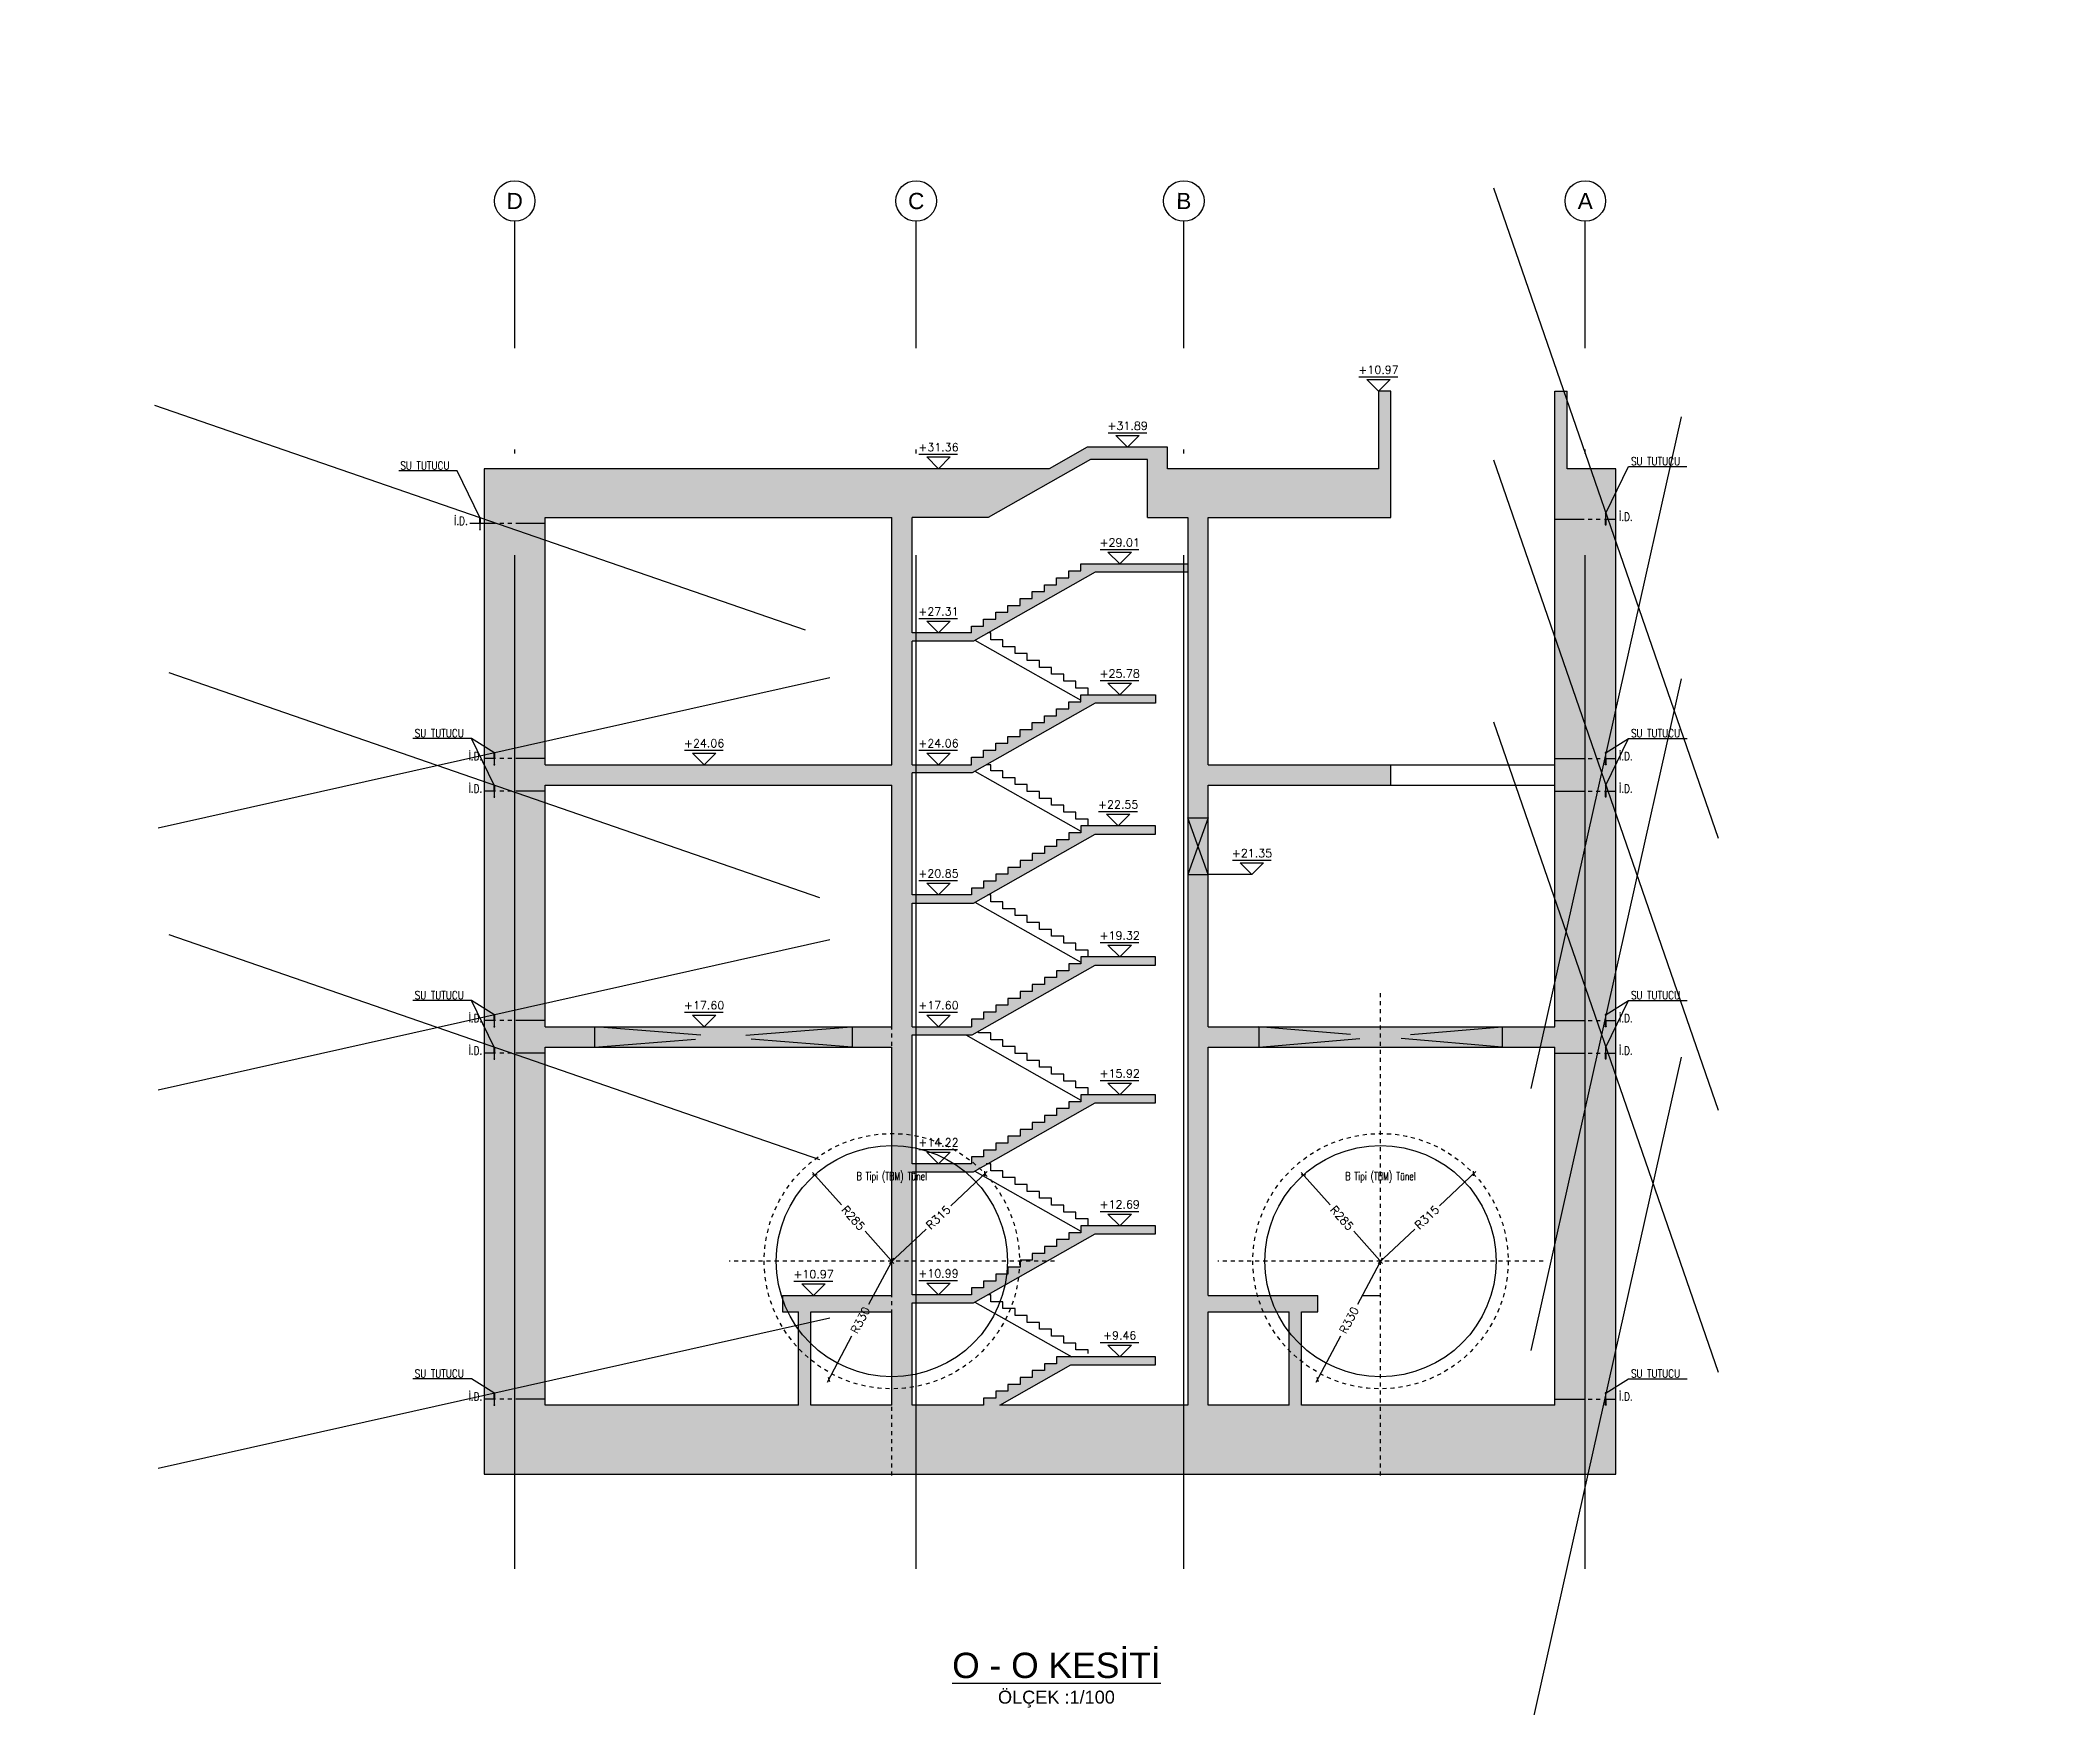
# Model space of a CAD drawing. Header units: millimetres. Extents: x 400408 to 401363, y 4543987 to 4544157.
# Drawn here: x 401313.45 to 401363.24, y 4544030.64 to 4544071.75 of the extents above; entities that cross this region are included whole.
import ezdxf
from ezdxf.enums import TextEntityAlignment as Align

# ---------------------------------------------------------------- set-up
doc = ezdxf.new("R2010")
doc.units = ezdxf.units.MM
for name, pattern in [('ACAD_ISO05W100', [33, 24, -3, 0, -3, 0, -3]), ('AKS', [3, 2.5, -0.25, 0, -0.25]), ('CIZGI', [0.4, 0.25, -0.15]), ('CONTINU', [0]), ('HIDDEN', [0.375, 0.25, -0.125])]:
    doc.linetypes.add(name, pattern=pattern)
for name, color, linetype in [('aks prota', 2, 'AKS'), ('caks prota', 4, 'Continuous'), ('görünüş prota', 4, 'Continuous'), ('iderzi_PROTA', 3, 'Continuous'), ('inşaat derzi prota', 11, 'Continuous'), ('kesik prota', 2, 'CIZGI'), ('kesit prota', 1, 'Continuous'), ('kesit tarama prota', 252, 'Continuous'), ('kot prota', 4, 'Continuous'), ('lkolon prota', 4, 'Continuous'), ('merdiven prota', 2, 'Continuous'), ('not prota', 2, 'Continuous'), ('not yazısı prota', 6, 'Continuous'), ('not çizgisi prota', 4, 'Continuous'), ('PRT-CST-rc_level', 6, 'Continuous'), ('PRT-CST-rc_levermark', 4, 'Continuous'), ('st_s_su tutucu', 2, 'Continuous'), ('st_s_ölçü', 4, 'Continuous'), ('t35 prota', 3, 'Continuous'), ('taks prota', 7, 'Continuous'), ('tplan prota', 7, 'Continuous')]:
    doc.layers.add(name, color=color, linetype=linetype)
doc.styles.add('Arial', font='Arial.ttf')
doc.styles.add('OLCU', font='romanstw.shx')
doc.styles.get("Standard").update_dxf_attribs({"font": 'Arial.ttf'})
doc.styles.add('TAKS', font='Arial Unicode.ttf')
doc.styles.add('TEXT250', font='romanstw.shx', dxfattribs={"width": 0.8, "height": 25})
doc.styles.add('TSIMPLEX', font='romanstw.shx')
doc.dimstyles.new('1-100', dxfattribs={"dimscale": 0.5, "dimtxt": 2, "dimasz": 7.5, "dimexe": 3, "dimexo": 5, "dimgap": 5, "dimtad": 3, "dimdec": 1, "dimlfac": 2, "dimzin": 9, "dimdsep": 46, "dimtxsty": 'Standard', "dimblk": 'OBLIQUE', "dimcen": 0.09, "dimclrd": 3, "dimclre": 3, "dimclrt": 1, "dimadec": 3, "dimazin": 0, "dimtfac": 1, "dimtdec": 1, "dimtofl": 0, "dimtmove": 0, "dimatfit": 3, "dimfxl": 4, "dimtolj": 1, "dimtzin": 0, "dimarcsym": 0})
doc.dimstyles.new('1-50', dxfattribs={"dimtxt": 10, "dimasz": 4, "dimexe": 4, "dimexo": 8, "dimgap": 4, "dimtad": 1, "dimdec": 1, "dimrnd": 0.05, "dimzin": 9, "dimdsep": 46, "dimtxsty": 'OLCU', "dimblk1": 'OBLIQUE', "dimblk2": 'OBLIQUE', "dimsah": 1, "dimcen": 2, "dimdle": 4, "dimclrd": 4, "dimclre": 4, "dimclrt": 3, "dimadec": 1, "dimazin": 0, "dimtfac": 1, "dimtdec": 1, "dimtix": 1, "dimtmove": 2, "dimatfit": 3, "dimldrblk": 'OBLIQUE', "dimfxl": 1, "dimtvp": 1, "dimtolj": 1, "dimtzin": 1, "dimarcsym": 0})

msp = doc.modelspace()

# ---------------------------------------------------------------- texts
at = {"layer": 'not yazısı prota', "ltscale": 0.05, "style": 'TSIMPLEX', "width": 0.8}
for s, p in [('SU TUTUCU', (401322.321, 4544061.169)), ('SU TUTUCU', (401352.667, 4544061.275)), ('İ.D.', (401352.374, 4544059.908)), ('İ.D.', (401323.65, 4544059.803)), ('SU TUTUCU', (401322.675, 4544054.569)), ('SU TUTUCU', (401352.667, 4544054.569)), ('İ.D.', (401324.004, 4544054.003)), ('İ.D.', (401352.374, 4544054.003)), ('İ.D.', (401324.004, 4544053.203)), ('İ.D.', (401352.374, 4544053.203)), ('SU TUTUCU', (401322.675, 4544048.109)), ('SU TUTUCU', (401352.667, 4544048.109)), ('İ.D.', (401324.004, 4544047.543)), ('İ.D.', (401352.374, 4544047.543)), ('İ.D.', (401324.004, 4544046.743)), ('İ.D.', (401352.374, 4544046.743)), ('SU TUTUCU', (401322.675, 4544038.779)), ('SU TUTUCU', (401352.667, 4544038.779)), ('İ.D.', (401324.004, 4544038.213)), ('İ.D.', (401352.374, 4544038.213))]:
    msp.add_text(s, height=0.2, dxfattribs=at).set_placement(p)
at = {"layer": 't35 prota', "style": 'Arial'}
msp.add_text('ÖLÇEK :1/100', height=0.32, rotation=0.0118, dxfattribs=at).set_placement((401338.5, 4544030.887), align=Align.MIDDLE)
at = {"layer": 'taks prota', "style": 'TAKS'}
for s, p in [('D', (401325.142, 4544067.793)), ('C', (401335.042, 4544067.793)), ('B', (401341.642, 4544067.793)), ('A', (401351.542, 4544067.793))]:
    msp.add_text(s, height=0.4, rotation=359.5052, dxfattribs=at).set_placement(p, align=Align.MIDDLE_CENTER)
at = {"layer": 'tplan prota', "style": 'Arial'}
msp.add_text('%%UO - O KESİTİ', height=0.625, rotation=0.0118, dxfattribs=at).set_placement((401338.5, 4544031.762), align=Align.MIDDLE)

# ---------------------------------------------------------------- blocks, each defined once
blk = doc.blocks.new('KOTK5')
at = {"layer": 'PRT-CST-rc_levermark'}
blk.add_line((217, 160), (-213, 160), dxfattribs=at)
blk.add_lwpolyline([(130, 130), (-130, 130), (0, 0)], close=True, dxfattribs=at)
at = {"layer": 'PRT-CST-rc_level', "style": 'OLCU'}
blk.add_attdef('000.00', text='', height=90, dxfattribs=at).set_placement((0, 193), align=Align.CENTER)
blk = doc.blocks.new('_Oblique')
at = {"layer": 'st_s_ölçü', "lineweight": -2}
blk.add_line((-0.5, -0.5), (0.5, 0.5), dxfattribs=at)
blk = doc.blocks.new('*D16')
at = {"layer": 'DEFPOINTS', "color": 0, "transparency": 16777216}
for p in [(-455.8, 109.6), (-265.8, -102.9)]:
    blk.add_point(p, dxfattribs=at)
at = {"layer": 'st_s_ölçü', "color": 4, "lineweight": -2, "transparency": 16777216}
for p, q in [((-461.1, 115.6), (-389.9, 36)), ((-260.5, -108.8), (-331.6, -29.2))]:
    blk.add_line(p, q, dxfattribs=at)
at = {"layer": 'st_s_ölçü', "color": 4, "lineweight": -2, "transparency": 16777216, "xscale": 8, "yscale": 8, "zscale": 8, "rotation": 131.8058995973175}
blk.add_blockref('_Oblique', (-455.8, 109.6), dxfattribs=at)
at = {"layer": 'st_s_ölçü', "color": 3, "transparency": 16777216, "insert": (-360.8, 3.4), "char_height": 20, "attachment_point": 5, "rotation": 311.8059, "style": 'OLCU'}
blk.add_mtext('\\A1;R285', dxfattribs=at)
blk = doc.blocks.new('*D17')
at = {"layer": 'DEFPOINTS', "color": 0, "transparency": 16777216}
for p in [(-36.3, 113), (-265.8, -102.9)]:
    blk.add_point(p, dxfattribs=at)
at = {"layer": 'st_s_ölçü', "color": 4, "lineweight": -2, "transparency": 16777216}
for p, q in [((-30.5, 118.4), (-120.6, 33.7)), ((-271.6, -108.3), (-181.5, -23.6))]:
    blk.add_line(p, q, dxfattribs=at)
at = {"layer": 'st_s_ölçü', "color": 4, "lineweight": -2, "transparency": 16777216, "xscale": 8, "yscale": 8, "zscale": 8, "rotation": 43.24583088137385}
blk.add_blockref('_Oblique', (-36.3, 113), dxfattribs=at)
at = {"layer": 'st_s_ölçü', "color": 3, "transparency": 16777216, "insert": (-151.1, 5.1), "char_height": 20, "attachment_point": 5, "rotation": 43.2458, "style": 'OLCU'}
blk.add_mtext('\\A1;R315', dxfattribs=at)
blk = doc.blocks.new('*D18')
at = {"layer": 'DEFPOINTS', "color": 0, "transparency": 16777216}
for p in [(-265.8, -102.9), (-421, -394.1)]:
    blk.add_point(p, dxfattribs=at)
at = {"layer": 'lkolon prota', "color": 4, "lineweight": -2, "transparency": 16777216}
for p, q in [((-262, -95.8), (-322.9, -209.9)), ((-424.8, -401.1), (-364, -287))]:
    blk.add_line(p, q, dxfattribs=at)
at = {"layer": 'lkolon prota', "color": 4, "lineweight": -2, "transparency": 16777216, "xscale": 8, "yscale": 8, "zscale": 8, "rotation": 241.9351701811658}
blk.add_blockref('_Oblique', (-421, -394.1), dxfattribs=at)
at = {"layer": 'lkolon prota', "color": 3, "transparency": 16777216, "insert": (-343.4, -248.5), "char_height": 20, "attachment_point": 5, "rotation": 61.9352, "style": 'OLCU'}
blk.add_mtext('\\A1;R330', dxfattribs=at)
blk = doc.blocks.new('D')
at = {"layer": 'st_s_su tutucu', "linetype": 'CONTINU', "ltscale": 0.2}
for p, q in [((-39987.8, 52508.2), (-39992.6, 52508.2)), ((-39992.6, 52508.2), (-39992.6, 52507.4)), ((-39992.6, 52507.4), (-39990.6, 52506.1)), ((-39990.6, 52498.5), (-39991.5, 52498.5)), ((-39991.5, 52498.5), (-39991.5, 52497.9)), ((-39991.5, 52497.9), (-39990.6, 52497.9)), ((-39990.6, 52488.5), (-39991.5, 52488.5)), ((-39991.5, 52488.5), (-39991.5, 52487.9)), ((-39991.5, 52487.9), (-39990.6, 52487.9)), ((-39990.6, 52506.1), (-39990.6, 52498.5)), ((-39990.6, 52497.9), (-39990.6, 52488.5)), ((-39990.6, 52487.9), (-39990.6, 52478.7)), ((-39989.8, 52506.1), (-39987.8, 52507.4)), ((-39989.8, 52498.5), (-39989.8, 52506.1)), ((-39988.9, 52498.5), (-39989.8, 52498.5)), ((-39989.8, 52488.5), (-39989.8, 52497.9)), ((-39989.8, 52497.9), (-39988.9, 52497.9)), ((-39988.9, 52488.5), (-39989.8, 52488.5)), ((-39989.8, 52478.7), (-39989.8, 52487.9)), ((-39989.8, 52487.9), (-39988.9, 52487.9)), ((-39988.9, 52497.9), (-39988.9, 52498.5)), ((-39988.9, 52487.9), (-39988.9, 52488.5)), ((-39987.8, 52507.4), (-39987.8, 52508.2)), ((-39992.6, 52449), (-39990.6, 52450.3)), ((-39992.6, 52448.2), (-39992.6, 52449)), ((-39987.8, 52448.2), (-39992.6, 52448.2)), ((-39990.6, 52478.7), (-39991.9, 52478.7)), ((-39991.9, 52478.7), (-39991.9, 52477.7)), ((-39991.9, 52477.7), (-39990.6, 52477.7)), ((-39991.5, 52467.9), (-39991.5, 52468.5)), ((-39991.5, 52468.5), (-39990.6, 52468.5)), ((-39990.6, 52467.9), (-39991.5, 52467.9)), ((-39991.5, 52457.9), (-39991.5, 52458.5)), ((-39991.5, 52458.5), (-39990.6, 52458.5)), ((-39990.6, 52457.9), (-39991.5, 52457.9)), ((-39990.6, 52468.5), (-39990.6, 52477.7)), ((-39990.6, 52458.5), (-39990.6, 52467.9)), ((-39990.6, 52450.3), (-39990.6, 52457.9)), ((-39988.5, 52478.7), (-39989.8, 52478.7)), ((-39989.8, 52477.7), (-39988.5, 52477.7)), ((-39989.8, 52477.7), (-39989.8, 52468.5)), ((-39989.8, 52468.5), (-39988.9, 52468.5)), ((-39988.9, 52467.9), (-39989.8, 52467.9)), ((-39989.8, 52467.9), (-39989.8, 52458.5)), ((-39989.8, 52458.5), (-39988.9, 52458.5)), ((-39988.9, 52457.9), (-39989.8, 52457.9)), ((-39989.8, 52457.9), (-39989.8, 52450.3)), ((-39989.8, 52450.3), (-39987.8, 52449)), ((-39988.9, 52468.5), (-39988.9, 52467.9)), ((-39988.9, 52458.5), (-39988.9, 52457.9)), ((-39988.5, 52477.7), (-39988.5, 52478.7)), ((-39987.8, 52449), (-39987.8, 52448.2))]:
    blk.add_line(p, q, dxfattribs=at)
blk = doc.blocks.new('A$C127942D9')
at = {"layer": 'aks prota', "ltscale": 2}
blk.add_line((-265.793, -631.684), (-265.793, 559.681), dxfattribs=at)
at = {"layer": 'aks prota'}
blk.add_line((135.187, -102.854), (-666.774, -102.854), dxfattribs=at)
at = {"layer": 'görünüş prota', "color": 6, "linetype": 'CIZGI', "ltscale": 2}
blk.add_circle((-265.793, -102.854), 315, dxfattribs=at)
at = {"layer": 'görünüş prota', "color": 6}
blk.add_circle((-265.793, -102.854), 285, dxfattribs=at)
at = {"layer": 'not prota', "style": 'TEXT250', "width": 0.7}
blk.add_text('B Tipi (TBM) Tünel', height=20, dxfattribs=at).set_placement((-265.793, 106.819), align=Align.MIDDLE_CENTER)
at = {"layer": 'lkolon prota'}
dim = blk.add_radius_dim(center=(-265.793, -102.854), mpoint=(-421.048, -394.051), dimstyle='1-100', dxfattribs=at)
dim.commit()
dim.dimension.update_dxf_attribs({"geometry": '*D18', "text_midpoint": (-343.421, -248.453), "dimtype": 132})
at = {"layer": 'st_s_ölçü'}
for mpoint, picture, middle in [((-455.777, 109.587), '*D16', (-360.785, 3.366)), ((-36.341, 112.962), '*D17', (-151.067, 5.054))]:
    dim = blk.add_radius_dim(center=(-265.793, -102.854), mpoint=mpoint, dimstyle='1-100', dxfattribs=at)
    dim.commit()
    dim.dimension.update_dxf_attribs({"geometry": picture, "text_midpoint": middle, "dimtype": 132})

# ---------------------------------------------------------------- hatches: boundary and pattern name
at = {"layer": 'kesit tarama prota'}
h = msp.add_hatch(color=256, dxfattribs=at)
h.dxf.hatch_style = 1
h.paths.add_polyline_path([(401352.292, 4544036.402), (401352.292, 4544061.192), (401351.092, 4544061.192), (401351.092, 4544063.102), (401350.792, 4544063.102), (401350.792, 4544047.432), (401342.242, 4544047.432), (401342.242, 4544053.392), (401346.742, 4544053.392), (401346.742, 4544053.892), (401342.242, 4544053.892), (401342.242, 4544059.992), (401346.742, 4544059.992), (401346.742, 4544063.102), (401346.442, 4544063.102), (401346.442, 4544061.192), (401341.242, 4544061.192), (401341.242, 4544061.722), (401339.26, 4544061.722), (401338.324, 4544061.192), (401324.392, 4544061.192), (401324.392, 4544036.402)])
h.paths.add_polyline_path([(401337.107, 4544038.102), (401338.854, 4544039.092), (401340.942, 4544039.092), (401340.942, 4544039.292), (401338.502, 4544039.292), (401338.502, 4544039.122), (401338.202, 4544039.122), (401338.202, 4544038.952), (401337.902, 4544038.952), (401337.902, 4544038.782), (401337.602, 4544038.782), (401337.602, 4544038.612), (401337.302, 4544038.612), (401337.302, 4544038.442), (401337.002, 4544038.442), (401337.002, 4544038.272), (401336.702, 4544038.272), (401336.702, 4544038.102), (401334.942, 4544038.102), (401334.942, 4544040.622), (401336.454, 4544040.622), (401339.454, 4544042.322), (401340.942, 4544042.322), (401340.942, 4544042.522), (401339.102, 4544042.522), (401339.102, 4544042.352), (401338.802, 4544042.352), (401338.802, 4544042.182), (401338.502, 4544042.182), (401338.502, 4544042.012), (401338.202, 4544042.012), (401338.202, 4544041.842), (401337.902, 4544041.842), (401337.902, 4544041.672), (401337.602, 4544041.672), (401337.602, 4544041.502), (401337.302, 4544041.502), (401337.302, 4544041.332), (401337.002, 4544041.332), (401337.002, 4544041.162), (401336.702, 4544041.162), (401336.702, 4544040.992), (401336.402, 4544040.992), (401336.402, 4544040.822), (401334.942, 4544040.822), (401334.942, 4544043.852), (401336.454, 4544043.852), (401339.454, 4544045.552), (401340.942, 4544045.552), (401340.942, 4544045.752), (401339.102, 4544045.752), (401339.102, 4544045.582), (401338.802, 4544045.582), (401338.802, 4544045.412), (401338.502, 4544045.412), (401338.502, 4544045.242), (401338.202, 4544045.242), (401338.202, 4544045.072), (401337.902, 4544045.072), (401337.902, 4544044.902), (401337.602, 4544044.902), (401337.602, 4544044.732), (401337.302, 4544044.732), (401337.302, 4544044.562), (401337.002, 4544044.562), (401337.002, 4544044.392), (401336.702, 4544044.392), (401336.702, 4544044.222), (401336.402, 4544044.222), (401336.402, 4544044.052), (401334.942, 4544044.052), (401334.942, 4544047.232), (401336.419, 4544047.232), (401339.454, 4544048.952), (401340.942, 4544048.952), (401340.942, 4544049.152), (401339.102, 4544049.152), (401339.102, 4544048.982), (401338.802, 4544048.982), (401338.802, 4544048.812), (401338.502, 4544048.812), (401338.502, 4544048.642), (401338.202, 4544048.642), (401338.202, 4544048.472), (401337.902, 4544048.472), (401337.902, 4544048.302), (401337.602, 4544048.302), (401337.602, 4544048.132), (401337.302, 4544048.132), (401337.302, 4544047.962), (401337.002, 4544047.962), (401337.002, 4544047.792), (401336.702, 4544047.792), (401336.702, 4544047.622), (401336.402, 4544047.622), (401336.402, 4544047.432), (401334.942, 4544047.432), (401334.942, 4544050.482), (401336.454, 4544050.482), (401339.454, 4544052.182), (401340.942, 4544052.182), (401340.942, 4544052.382), (401339.102, 4544052.382), (401339.102, 4544052.212), (401338.802, 4544052.212), (401338.802, 4544052.042), (401338.502, 4544052.042), (401338.502, 4544051.872), (401338.202, 4544051.872), (401338.202, 4544051.702), (401337.902, 4544051.702), (401337.902, 4544051.532), (401337.602, 4544051.532), (401337.602, 4544051.362), (401337.302, 4544051.362), (401337.302, 4544051.192), (401337.002, 4544051.192), (401337.002, 4544051.022), (401336.702, 4544051.022), (401336.702, 4544050.852), (401336.402, 4544050.852), (401336.402, 4544050.682), (401334.942, 4544050.682), (401334.942, 4544053.692), (401336.419, 4544053.692), (401339.454, 4544055.412), (401340.942, 4544055.412), (401340.942, 4544055.612), (401339.102, 4544055.612), (401339.102, 4544055.442), (401338.802, 4544055.442), (401338.802, 4544055.272), (401338.502, 4544055.272), (401338.502, 4544055.102), (401338.202, 4544055.102), (401338.202, 4544054.932), (401337.902, 4544054.932), (401337.902, 4544054.762), (401337.602, 4544054.762), (401337.602, 4544054.592), (401337.302, 4544054.592), (401337.302, 4544054.422), (401337.002, 4544054.422), (401337.002, 4544054.252), (401336.702, 4544054.252), (401336.702, 4544054.082), (401336.402, 4544054.082), (401336.402, 4544053.892), (401334.942, 4544053.892), (401334.942, 4544056.942), (401336.454, 4544056.942), (401339.454, 4544058.642), (401341.742, 4544058.642), (401341.742, 4544058.842), (401339.102, 4544058.842), (401339.102, 4544058.672), (401338.802, 4544058.672), (401338.802, 4544058.502), (401338.502, 4544058.502), (401338.502, 4544058.332), (401338.202, 4544058.332), (401338.202, 4544058.162), (401337.902, 4544058.162), (401337.902, 4544057.992), (401337.602, 4544057.992), (401337.602, 4544057.822), (401337.302, 4544057.822), (401337.302, 4544057.652), (401337.002, 4544057.652), (401337.002, 4544057.482), (401336.702, 4544057.482), (401336.702, 4544057.312), (401336.402, 4544057.312), (401336.402, 4544057.142), (401334.942, 4544057.142), (401334.942, 4544059.992), (401336.815, 4544059.992), (401339.339, 4544061.422), (401340.742, 4544061.422), (401340.742, 4544059.992), (401341.742, 4544059.992), (401341.742, 4544038.102)], flags=16)
h.paths.add_polyline_path([(401342.242, 4544038.102), (401342.242, 4544040.402), (401344.242, 4544040.402), (401344.242, 4544038.102)], flags=16)
h.paths.add_polyline_path([(401344.542, 4544038.102), (401344.542, 4544040.402), (401344.942, 4544040.402), (401344.942, 4544040.802), (401342.242, 4544040.802), (401342.242, 4544046.932), (401350.792, 4544046.932), (401350.792, 4544038.102)], flags=16)
h.paths.add_polyline_path([(401334.442, 4544038.102), (401332.442, 4544038.102), (401332.442, 4544040.402), (401334.442, 4544040.402)], flags=16)
h.paths.add_polyline_path([(401334.442, 4544040.802), (401331.742, 4544040.802), (401331.742, 4544040.402), (401332.142, 4544040.402), (401332.142, 4544038.102), (401325.892, 4544038.102), (401325.892, 4544046.932), (401334.442, 4544046.932)], flags=16)
h.paths.add_polyline_path([(401334.442, 4544047.432), (401325.892, 4544047.432), (401325.892, 4544053.392), (401334.442, 4544053.392)], flags=16)
h.paths.add_polyline_path([(401334.442, 4544053.892), (401325.892, 4544053.892), (401325.892, 4544059.992), (401334.442, 4544059.992)], flags=16)

# ---------------------------------------------------------------- linework, layer by layer
at = {"layer": 'aks prota', "ltscale": 10}
for p, q in [((401325.142, 4544034.063), (401325.142, 4544067.293)), ((401335.042, 4544034.063), (401335.042, 4544067.293)), ((401341.642, 4544034.063), (401341.642, 4544067.293)), ((401351.542, 4544034.063), (401351.542, 4544067.293))]:
    msp.add_line(p, q, dxfattribs=at)
at = {"layer": 'caks prota', "ltscale": 0.05}
for centre in [(401325.142, 4544067.793), (401335.042, 4544067.793), (401341.642, 4544067.793), (401351.542, 4544067.793)]:
    msp.add_circle(centre, 0.5, dxfattribs=at)
at = {"layer": 'görünüş prota'}
for points in [[(401339.282, 4544055.612), (401339.282, 4544055.782), (401338.982, 4544055.782), (401338.982, 4544055.952), (401338.682, 4544055.952), (401338.682, 4544056.122), (401338.382, 4544056.122), (401338.382, 4544056.292), (401338.082, 4544056.292), (401338.082, 4544056.462), (401337.782, 4544056.462), (401337.782, 4544056.632), (401337.482, 4544056.632), (401337.482, 4544056.802), (401337.182, 4544056.802), (401337.182, 4544056.972), (401336.882, 4544056.972), (401336.882, 4544057.142), (401336.807, 4544057.142)], [(401336.492, 4544056.963), (401339.102, 4544055.484)], [(401336.492, 4544053.733), (401339.102, 4544052.254)], [(401339.282, 4544052.382), (401339.282, 4544052.552), (401338.982, 4544052.552), (401338.982, 4544052.722), (401338.682, 4544052.722), (401338.682, 4544052.892), (401338.382, 4544052.892), (401338.382, 4544053.062), (401338.082, 4544053.062), (401338.082, 4544053.232), (401337.782, 4544053.232), (401337.782, 4544053.402), (401337.482, 4544053.402), (401337.482, 4544053.572), (401337.182, 4544053.572), (401337.182, 4544053.742), (401336.882, 4544053.742), (401336.882, 4544053.892), (401336.772, 4544053.892)], [(401346.742, 4544053.892), (401350.792, 4544053.892)], [(401346.734, 4544053.392), (401350.792, 4544053.392)], [(401339.282, 4544049.152), (401339.282, 4544049.322), (401338.982, 4544049.322), (401338.982, 4544049.492), (401338.682, 4544049.492), (401338.682, 4544049.662), (401338.382, 4544049.662), (401338.382, 4544049.832), (401338.082, 4544049.832), (401338.082, 4544050.002), (401337.782, 4544050.002), (401337.782, 4544050.172), (401337.482, 4544050.172), (401337.482, 4544050.342), (401337.182, 4544050.342), (401337.182, 4544050.512), (401336.882, 4544050.512), (401336.882, 4544050.682), (401336.807, 4544050.682)], [(401336.492, 4544050.503), (401339.102, 4544049.024)], [(401336.264, 4544047.232), (401339.102, 4544045.624)], [(401339.282, 4544045.752), (401339.282, 4544045.922), (401338.982, 4544045.922), (401338.982, 4544046.092), (401338.682, 4544046.092), (401338.682, 4544046.262), (401338.382, 4544046.262), (401338.382, 4544046.432), (401338.082, 4544046.432), (401338.082, 4544046.602), (401337.782, 4544046.602), (401337.782, 4544046.772), (401337.482, 4544046.772), (401337.482, 4544046.942), (401337.182, 4544046.942), (401337.182, 4544047.112), (401336.882, 4544047.112), (401336.882, 4544047.282), (401336.582, 4544047.282), (401336.582, 4544047.324)], [(401336.492, 4544043.873), (401339.102, 4544042.394)], [(401339.282, 4544042.522), (401339.282, 4544042.692), (401338.982, 4544042.692), (401338.982, 4544042.862), (401338.682, 4544042.862), (401338.682, 4544043.032), (401338.382, 4544043.032), (401338.382, 4544043.202), (401338.082, 4544043.202), (401338.082, 4544043.372), (401337.782, 4544043.372), (401337.782, 4544043.542), (401337.482, 4544043.542), (401337.482, 4544043.712), (401337.182, 4544043.712), (401337.182, 4544043.882), (401336.882, 4544043.882), (401336.882, 4544044.052), (401336.764, 4544044.052)], [(401336.492, 4544040.643), (401338.876, 4544039.292)], [(401339.282, 4544039.372), (401339.282, 4544039.462), (401338.982, 4544039.462), (401338.982, 4544039.632), (401338.682, 4544039.632), (401338.682, 4544039.802), (401338.382, 4544039.802), (401338.382, 4544039.972), (401338.082, 4544039.972), (401338.082, 4544040.142), (401337.782, 4544040.142), (401337.782, 4544040.312), (401337.482, 4544040.312), (401337.482, 4544040.482), (401337.182, 4544040.482), (401337.182, 4544040.652), (401336.882, 4544040.652), (401336.882, 4544040.822), (401336.807, 4544040.822)]]:
    msp.add_lwpolyline(points, dxfattribs=at)
at = {"layer": 'iderzi_PROTA'}
msp.add_line((401346.038, 4544040.802), (401346.492, 4544040.802), dxfattribs=at)
at = {"layer": 'inşaat derzi prota', "linetype": 'ACAD_ISO05W100', "ltscale": 0.03}
for points in [[(401325.892, 4544059.842), (401324.037, 4544059.842)], [(401350.792, 4544059.947), (401352.292, 4544059.947)], [(401325.892, 4544054.042), (401324.392, 4544054.042)], [(401350.792, 4544054.042), (401352.292, 4544054.042)], [(401325.892, 4544053.242), (401324.392, 4544053.242)], [(401350.792, 4544053.242), (401352.292, 4544053.242)], [(401325.892, 4544047.582), (401324.392, 4544047.582)], [(401350.792, 4544047.582), (401352.292, 4544047.582)], [(401325.892, 4544046.782), (401324.392, 4544046.782)], [(401350.792, 4544046.782), (401352.292, 4544046.782)], [(401325.892, 4544038.252), (401324.392, 4544038.252)], [(401350.792, 4544038.252), (401352.292, 4544038.252)]]:
    msp.add_lwpolyline(points, dxfattribs=at)
at = {"layer": 'kesik prota', "ltscale": 10}
msp.add_lwpolyline([(401341.742, 4544052.582), (401342.242, 4544052.582), (401341.742, 4544051.182), (401342.242, 4544051.182), (401341.742, 4544052.582)], dxfattribs=at)
at = {"layer": 'kesit prota', "color": 1}
for p, q in [((401350.792, 4544047.432), (401350.792, 4544063.102)), ((401350.792, 4544063.102), (401351.092, 4544063.102)), ((401325.892, 4544053.892), (401325.892, 4544059.992)), ((401325.892, 4544059.992), (401334.442, 4544059.992)), ((401334.442, 4544053.892), (401334.442, 4544059.992)), ((401334.942, 4544057.142), (401334.942, 4544059.992)), ((401340.742, 4544059.992), (401341.742, 4544059.992)), ((401334.942, 4544053.892), (401334.942, 4544056.942)), ((401325.892, 4544053.892), (401334.442, 4544053.892)), ((401334.942, 4544053.892), (401336.402, 4544053.892)), ((401334.942, 4544050.682), (401334.942, 4544053.692)), ((401342.242, 4544053.892), (401346.742, 4544053.892)), ((401346.742, 4544053.392), (401346.742, 4544053.892)), ((401325.892, 4544047.432), (401325.892, 4544053.392)), ((401325.892, 4544053.392), (401334.442, 4544053.392)), ((401334.442, 4544047.432), (401334.442, 4544053.392)), ((401342.242, 4544047.432), (401342.242, 4544053.392)), ((401342.242, 4544053.392), (401346.742, 4544053.392)), ((401334.942, 4544047.432), (401334.942, 4544050.482)), ((401325.892, 4544047.432), (401334.442, 4544047.432)), ((401334.942, 4544047.432), (401336.402, 4544047.432)), ((401334.942, 4544044.052), (401334.942, 4544047.232)), ((401342.242, 4544047.432), (401350.792, 4544047.432)), ((401325.892, 4544038.102), (401325.892, 4544046.932)), ((401325.892, 4544046.932), (401334.442, 4544046.932)), ((401334.442, 4544040.802), (401334.442, 4544046.932)), ((401342.242, 4544040.802), (401342.242, 4544046.932)), ((401342.242, 4544046.932), (401350.792, 4544046.932)), ((401350.792, 4544038.102), (401350.792, 4544046.932)), ((401334.942, 4544040.822), (401334.942, 4544043.852)), ((401331.742, 4544040.802), (401334.442, 4544040.802)), ((401331.742, 4544040.802), (401331.742, 4544040.402)), ((401342.242, 4544040.802), (401344.942, 4544040.802)), ((401344.942, 4544040.402), (401344.942, 4544040.802)), ((401331.742, 4544040.402), (401332.142, 4544040.402)), ((401332.142, 4544038.102), (401332.142, 4544040.402)), ((401332.442, 4544040.402), (401334.442, 4544040.402)), ((401332.442, 4544038.102), (401332.442, 4544040.402)), ((401334.442, 4544038.102), (401334.442, 4544040.402)), ((401342.242, 4544038.102), (401342.242, 4544040.402)), ((401342.242, 4544040.402), (401344.242, 4544040.402)), ((401344.242, 4544038.102), (401344.242, 4544040.402)), ((401344.542, 4544040.402), (401344.942, 4544040.402)), ((401344.542, 4544038.102), (401344.542, 4544040.402)), ((401332.142, 4544038.102), (401325.892, 4544038.102)), ((401334.442, 4544038.102), (401332.442, 4544038.102)), ((401344.242, 4544038.102), (401342.242, 4544038.102)), ((401350.792, 4544038.102), (401344.542, 4544038.102))]:
    msp.add_line(p, q, dxfattribs=at)
for points in [[(401342.242, 4544053.892), (401342.242, 4544059.992), (401346.742, 4544059.992), (401346.742, 4544063.102), (401346.442, 4544063.102), (401346.442, 4544061.192), (401341.242, 4544061.192), (401341.242, 4544061.722), (401339.26, 4544061.722), (401338.324, 4544061.192), (401324.392, 4544061.192), (401324.392, 4544036.402), (401352.292, 4544036.402), (401352.292, 4544061.192), (401351.092, 4544061.192), (401351.092, 4544063.102)], [(401340.748, 4544061.422), (401339.339, 4544061.422), (401336.815, 4544059.992), (401334.942, 4544059.992)], [(401340.742, 4544059.992), (401340.742, 4544061.422)], [(401341.742, 4544059.992), (401341.742, 4544038.102), (401337.107, 4544038.102), (401338.854, 4544039.092), (401340.942, 4544039.092), (401340.942, 4544039.292), (401338.502, 4544039.292), (401338.502, 4544039.122), (401338.202, 4544039.122), (401338.202, 4544038.952), (401337.902, 4544038.952), (401337.902, 4544038.782), (401337.602, 4544038.782), (401337.602, 4544038.612), (401337.302, 4544038.612), (401337.302, 4544038.442), (401337.002, 4544038.442), (401337.002, 4544038.272), (401336.702, 4544038.272), (401336.702, 4544038.102), (401334.942, 4544038.102), (401334.942, 4544040.622)], [(401336.402, 4544057.142), (401336.402, 4544057.312), (401336.702, 4544057.312), (401336.702, 4544057.482), (401337.002, 4544057.482), (401337.002, 4544057.652), (401337.302, 4544057.652), (401337.302, 4544057.822), (401337.602, 4544057.822), (401337.602, 4544057.992), (401337.902, 4544057.992), (401337.902, 4544058.162), (401338.202, 4544058.162), (401338.202, 4544058.332), (401338.502, 4544058.332), (401338.502, 4544058.502), (401338.802, 4544058.502), (401338.802, 4544058.672), (401339.102, 4544058.672), (401339.102, 4544058.842), (401341.742, 4544058.842), (401341.742, 4544058.642), (401339.454, 4544058.642), (401336.454, 4544056.942), (401334.942, 4544056.942)], [(401336.402, 4544057.142), (401334.942, 4544057.142)], [(401336.402, 4544053.892), (401336.402, 4544054.082), (401336.702, 4544054.082), (401336.702, 4544054.252), (401337.002, 4544054.252), (401337.002, 4544054.422), (401337.302, 4544054.422), (401337.302, 4544054.592), (401337.602, 4544054.592), (401337.602, 4544054.762), (401337.902, 4544054.762), (401337.902, 4544054.932), (401338.202, 4544054.932), (401338.202, 4544055.102), (401338.502, 4544055.102), (401338.502, 4544055.272), (401338.802, 4544055.272), (401338.802, 4544055.442), (401339.102, 4544055.442), (401339.102, 4544055.612), (401340.942, 4544055.612), (401340.942, 4544055.412), (401339.454, 4544055.412), (401336.419, 4544053.692), (401334.942, 4544053.692)], [(401334.942, 4544050.482), (401336.454, 4544050.482), (401339.454, 4544052.182), (401340.942, 4544052.182), (401340.942, 4544052.382), (401339.102, 4544052.382), (401339.102, 4544052.212), (401338.802, 4544052.212), (401338.802, 4544052.042), (401338.502, 4544052.042), (401338.502, 4544051.872), (401338.202, 4544051.872), (401338.202, 4544051.702), (401337.902, 4544051.702), (401337.902, 4544051.532), (401337.602, 4544051.532), (401337.602, 4544051.362), (401337.302, 4544051.362), (401337.302, 4544051.192), (401337.002, 4544051.192), (401337.002, 4544051.022), (401336.702, 4544051.022), (401336.702, 4544050.852), (401336.402, 4544050.852), (401336.402, 4544050.682), (401334.942, 4544050.682)], [(401334.942, 4544047.232), (401336.419, 4544047.232), (401339.454, 4544048.952), (401340.942, 4544048.952), (401340.942, 4544049.152), (401339.102, 4544049.152), (401339.102, 4544048.982), (401338.802, 4544048.982), (401338.802, 4544048.812), (401338.502, 4544048.812), (401338.502, 4544048.642), (401338.202, 4544048.642), (401338.202, 4544048.472), (401337.902, 4544048.472), (401337.902, 4544048.302), (401337.602, 4544048.302), (401337.602, 4544048.132), (401337.302, 4544048.132), (401337.302, 4544047.962), (401337.002, 4544047.962), (401337.002, 4544047.792), (401336.702, 4544047.792), (401336.702, 4544047.622), (401336.402, 4544047.622), (401336.402, 4544047.432)], [(401334.942, 4544043.852), (401336.454, 4544043.852), (401339.454, 4544045.552), (401340.942, 4544045.552), (401340.942, 4544045.752), (401339.102, 4544045.752), (401339.102, 4544045.582), (401338.802, 4544045.582), (401338.802, 4544045.412), (401338.502, 4544045.412), (401338.502, 4544045.242), (401338.202, 4544045.242), (401338.202, 4544045.072), (401337.902, 4544045.072), (401337.902, 4544044.902), (401337.602, 4544044.902), (401337.602, 4544044.732), (401337.302, 4544044.732), (401337.302, 4544044.562), (401337.002, 4544044.562), (401337.002, 4544044.392), (401336.702, 4544044.392), (401336.702, 4544044.222), (401336.402, 4544044.222), (401336.402, 4544044.052), (401334.942, 4544044.052)], [(401334.942, 4544040.622), (401336.454, 4544040.622), (401339.454, 4544042.322), (401340.942, 4544042.322), (401340.942, 4544042.522), (401339.102, 4544042.522), (401339.102, 4544042.352), (401338.802, 4544042.352), (401338.802, 4544042.182), (401338.502, 4544042.182), (401338.502, 4544042.012), (401338.202, 4544042.012), (401338.202, 4544041.842), (401337.902, 4544041.842), (401337.902, 4544041.672), (401337.602, 4544041.672), (401337.602, 4544041.502), (401337.302, 4544041.502), (401337.302, 4544041.332), (401337.002, 4544041.332), (401337.002, 4544041.162), (401336.702, 4544041.162), (401336.702, 4544040.992), (401336.402, 4544040.992), (401336.402, 4544040.822), (401334.942, 4544040.822)]]:
    msp.add_lwpolyline(points, dxfattribs=at)
at = {"layer": 'kot prota', "linetype": 'CONTINU', "ltscale": 0.1}
msp.add_lwpolyline([(401343.321, 4544051.182), (401342.242, 4544051.182)], dxfattribs=at)
at = {"layer": 'merdiven prota', "linetype": 'HIDDEN', "ltscale": 10}
for points in [[(401333.466, 4544047.432), (401333.466, 4544046.932), (401327.106, 4544047.432), (401327.106, 4544046.932), (401333.466, 4544047.432)], [(401349.492, 4544047.432), (401349.492, 4544046.932), (401343.492, 4544047.432), (401343.492, 4544046.932), (401349.492, 4544047.432)]]:
    msp.add_lwpolyline(points, dxfattribs=at)

# ---------------------------------------------------------------- block references
at = {"layer": 'aks prota', "ltscale": 10, "xscale": 0.01, "yscale": 0.01, "zscale": 0.01}
for p in [(401337.099, 4544042.68), (401349.149, 4544042.68)]:
    msp.add_blockref('A$C127942D9', p, dxfattribs=at)
at = {"layer": 'kot prota', "linetype": 'CONTINU', "ltscale": 0.1}
ref = msp.add_blockref('KOTK5', (401346.442, 4544063.102), dxfattribs=dict(at, xscale=-0.002222222222222222, yscale=0.002222222222222222, zscale=0.002222222222222222, rotation=359.9999999999036))
ref.add_attrib('000.00', '+10.97', dxfattribs={"layer": 'PRT-CST-rc_level', "height": 0.2, "style": 'OLCU'}).set_placement((401346.442, 4544063.531), align=Align.CENTER)
ref = msp.add_blockref('KOTK5', (401340.255, 4544061.722), dxfattribs=dict(at, xscale=-0.002222222222222222, yscale=0.002222222222222222, zscale=0.002222222222222222, rotation=359.9999999999036))
ref.add_attrib('000.00', '+31.89', dxfattribs={"layer": 'PRT-CST-rc_level', "height": 0.2, "style": 'OLCU'}).set_placement((401340.255, 4544062.151), align=Align.CENTER)
ref = msp.add_blockref('KOTK5', (401335.591, 4544061.192), dxfattribs=dict(at, xscale=-0.002222222222222222, yscale=0.002222222222222222, zscale=0.002222222222222222, rotation=359.9999999999036))
ref.add_attrib('000.00', '+31.36', dxfattribs={"layer": 'PRT-CST-rc_level', "height": 0.2, "style": 'OLCU'}).set_placement((401335.591, 4544061.621), align=Align.CENTER)
ref = msp.add_blockref('KOTK5', (401340.06, 4544058.842), dxfattribs=dict(at, xscale=-0.002222222222222222, yscale=0.002222222222222222, zscale=0.002222222222222222, rotation=359.9999999999036))
ref.add_attrib('000.00', '+29.01', dxfattribs={"layer": 'PRT-CST-rc_level', "height": 0.2, "style": 'OLCU'}).set_placement((401340.06, 4544059.271), align=Align.CENTER)
ref = msp.add_blockref('KOTK5', (401335.591, 4544057.142), dxfattribs=dict(at, xscale=-0.002222222222222222, yscale=0.002222222222222222, zscale=0.002222222222222222, rotation=359.9999999999036))
ref.add_attrib('000.00', '+27.31', dxfattribs={"layer": 'PRT-CST-rc_level', "height": 0.2, "style": 'OLCU'}).set_placement((401335.591, 4544057.571), align=Align.CENTER)
ref = msp.add_blockref('KOTK5', (401340.06, 4544055.612), dxfattribs=dict(at, xscale=-0.002222222222222222, yscale=0.002222222222222222, zscale=0.002222222222222222, rotation=359.9999999999036))
ref.add_attrib('000.00', '+25.78', dxfattribs={"layer": 'PRT-CST-rc_level', "height": 0.2, "style": 'OLCU'}).set_placement((401340.06, 4544056.041), align=Align.CENTER)
ref = msp.add_blockref('KOTK5', (401329.812, 4544053.892), dxfattribs=dict(at, xscale=-0.002222222222222222, yscale=0.002222222222222222, zscale=0.002222222222222222, rotation=359.9999999999036))
ref.add_attrib('000.00', '+24.06', dxfattribs={"layer": 'PRT-CST-rc_level', "height": 0.2, "style": 'OLCU'}).set_placement((401329.812, 4544054.321), align=Align.CENTER)
ref = msp.add_blockref('KOTK5', (401335.591, 4544053.892), dxfattribs=dict(at, xscale=-0.002222222222222222, yscale=0.002222222222222222, zscale=0.002222222222222222, rotation=359.9999999999036))
ref.add_attrib('000.00', '+24.06', dxfattribs={"layer": 'PRT-CST-rc_level', "height": 0.2, "style": 'OLCU'}).set_placement((401335.591, 4544054.321), align=Align.CENTER)
ref = msp.add_blockref('KOTK5', (401340.022, 4544052.382), dxfattribs=dict(at, xscale=-0.002222222222222222, yscale=0.002222222222222222, zscale=0.002222222222222222, rotation=359.9999999999036))
ref.add_attrib('000.00', '+22.55', dxfattribs={"layer": 'PRT-CST-rc_level', "height": 0.2, "style": 'OLCU'}).set_placement((401340.022, 4544052.811), align=Align.CENTER)
ref = msp.add_blockref('KOTK5', (401343.321, 4544051.182), dxfattribs=dict(at, xscale=-0.002222222222222222, yscale=0.002222222222222222, zscale=0.002222222222222222, rotation=359.9999999999036))
ref.add_attrib('000.00', '+21.35', dxfattribs={"layer": 'PRT-CST-rc_level', "height": 0.2, "style": 'OLCU'}).set_placement((401343.321, 4544051.611), align=Align.CENTER)
ref = msp.add_blockref('KOTK5', (401335.591, 4544050.682), dxfattribs=dict(at, xscale=-0.002222222222222222, yscale=0.002222222222222222, zscale=0.002222222222222222, rotation=359.9999999999036))
ref.add_attrib('000.00', '+20.85', dxfattribs={"layer": 'PRT-CST-rc_level', "height": 0.2, "style": 'OLCU'}).set_placement((401335.591, 4544051.111), align=Align.CENTER)
ref = msp.add_blockref('KOTK5', (401340.06, 4544049.152), dxfattribs=dict(at, xscale=-0.002222222222222222, yscale=0.002222222222222222, zscale=0.002222222222222222, rotation=359.9999999999036))
ref.add_attrib('000.00', '+19.32', dxfattribs={"layer": 'PRT-CST-rc_level', "height": 0.2, "style": 'OLCU'}).set_placement((401340.06, 4544049.581), align=Align.CENTER)
ref = msp.add_blockref('KOTK5', (401329.812, 4544047.432), dxfattribs=dict(at, xscale=-0.002222222222222222, yscale=0.002222222222222222, zscale=0.002222222222222222, rotation=359.9999999999036))
ref.add_attrib('000.00', '+17.60', dxfattribs={"layer": 'PRT-CST-rc_level', "height": 0.2, "style": 'OLCU'}).set_placement((401329.812, 4544047.861), align=Align.CENTER)
ref = msp.add_blockref('KOTK5', (401335.591, 4544047.432), dxfattribs=dict(at, xscale=-0.002222222222222222, yscale=0.002222222222222222, zscale=0.002222222222222222, rotation=359.9999999999036))
ref.add_attrib('000.00', '+17.60', dxfattribs={"layer": 'PRT-CST-rc_level', "height": 0.2, "style": 'OLCU'}).set_placement((401335.591, 4544047.861), align=Align.CENTER)
ref = msp.add_blockref('KOTK5', (401340.06, 4544045.752), dxfattribs=dict(at, xscale=-0.002222222222222222, yscale=0.002222222222222222, zscale=0.002222222222222222, rotation=359.9999999999036))
ref.add_attrib('000.00', '+15.92', dxfattribs={"layer": 'PRT-CST-rc_level', "height": 0.2, "style": 'OLCU'}).set_placement((401340.06, 4544046.181), align=Align.CENTER)
ref = msp.add_blockref('KOTK5', (401335.591, 4544044.052), dxfattribs=dict(at, xscale=-0.002222222222222222, yscale=0.002222222222222222, zscale=0.002222222222222222, rotation=359.9999999999036))
ref.add_attrib('000.00', '+14.22', dxfattribs={"layer": 'PRT-CST-rc_level', "height": 0.2, "style": 'OLCU'}).set_placement((401335.591, 4544044.481), align=Align.CENTER)
ref = msp.add_blockref('KOTK5', (401340.06, 4544042.522), dxfattribs=dict(at, xscale=-0.002222222222222222, yscale=0.002222222222222222, zscale=0.002222222222222222, rotation=359.9999999999036))
ref.add_attrib('000.00', '+12.69', dxfattribs={"layer": 'PRT-CST-rc_level', "height": 0.2, "style": 'OLCU'}).set_placement((401340.06, 4544042.951), align=Align.CENTER)
ref = msp.add_blockref('KOTK5', (401332.511, 4544040.802), dxfattribs=dict(at, xscale=-0.002222222222222222, yscale=0.002222222222222222, zscale=0.002222222222222222, rotation=359.9999999999036))
ref.add_attrib('000.00', '+10.97', dxfattribs={"layer": 'PRT-CST-rc_level', "height": 0.2, "style": 'OLCU'}).set_placement((401332.511, 4544041.231), align=Align.CENTER)
ref = msp.add_blockref('KOTK5', (401335.591, 4544040.822), dxfattribs=dict(at, xscale=-0.002222222222222222, yscale=0.002222222222222222, zscale=0.002222222222222222, rotation=359.9999999999036))
ref.add_attrib('000.00', '+10.99', dxfattribs={"layer": 'PRT-CST-rc_level', "height": 0.2, "style": 'OLCU'}).set_placement((401335.591, 4544041.251), align=Align.CENTER)
ref = msp.add_blockref('KOTK5', (401340.06, 4544039.292), dxfattribs=dict(at, xscale=-0.002222222222222222, yscale=0.002222222222222222, zscale=0.002222222222222222, rotation=359.9999999999036))
ref.add_attrib('000.00', '+9.46', dxfattribs={"layer": 'PRT-CST-rc_level', "height": 0.2, "style": 'OLCU'}).set_placement((401340.06, 4544039.721), align=Align.CENTER)
at = {"layer": 'st_s_ölçü', "yscale": 0.004999999999999998, "zscale": 0.004999999999999998, "rotation": 180}
for p, xscale in [((401551.993, 4544322.338), -0.004999999999999998), ((401124.336, 4544322.232), 0.004999999999999998), ((401124.69, 4544316.432), 0.004999999999999998), ((401551.993, 4544316.432), -0.004999999999999998), ((401124.69, 4544315.632), 0.004999999999999998), ((401551.993, 4544315.632), -0.004999999999999998), ((401124.69, 4544309.972), 0.004999999999999998), ((401551.993, 4544309.972), -0.004999999999999998), ((401124.69, 4544309.172), 0.004999999999999998), ((401551.993, 4544309.172), -0.004999999999999998), ((401124.69, 4544300.642), 0.004999999999999998), ((401551.993, 4544300.642), -0.004999999999999998)]:
    msp.add_blockref('D', p, dxfattribs=dict(at, xscale=xscale))

msp.set_redraw_order([(e.dxf.handle, doc.entitydb.next_handle()) for e in msp.query("TEXT MTEXT ATTDEF DIMENSION ARC_DIMENSION")])  # texts and dimensions are drawn at this point

# ---------------------------------------------------------------- leaders
at = {"layer": 'not çizgisi prota'}
for points in [[(401324.282, 4544059.992), (401323.723, 4544061.141), (401322.285, 4544061.141)], [(401352.047, 4544060.097), (401352.606, 4544061.247), (401354.044, 4544061.247)], [(401324.636, 4544053.392), (401324.077, 4544054.541), (401322.639, 4544054.541)], [(401352.047, 4544053.392), (401352.606, 4544054.541), (401354.044, 4544054.541)], [(401324.629, 4544054.191), (401324.077, 4544054.541), (401322.627, 4544054.541)], [(401352.054, 4544054.191), (401352.606, 4544054.541), (401354.056, 4544054.541)], [(401324.636, 4544046.932), (401324.077, 4544048.081), (401322.639, 4544048.081)], [(401352.047, 4544046.932), (401352.606, 4544048.081), (401354.044, 4544048.081)], [(401324.629, 4544047.731), (401324.077, 4544048.081), (401322.627, 4544048.081)], [(401352.054, 4544047.731), (401352.606, 4544048.081), (401354.056, 4544048.081)], [(401324.629, 4544038.401), (401324.077, 4544038.751), (401322.627, 4544038.751)], [(401352.054, 4544038.401), (401352.606, 4544038.751), (401354.056, 4544038.751)]]:
    msp.add_leader(points, dimstyle='1-50', override={"dimasz": 12, "dimgap": 4, "dimtad": 0}, dxfattribs=at)

doc.saveas('drawing.dxf')
